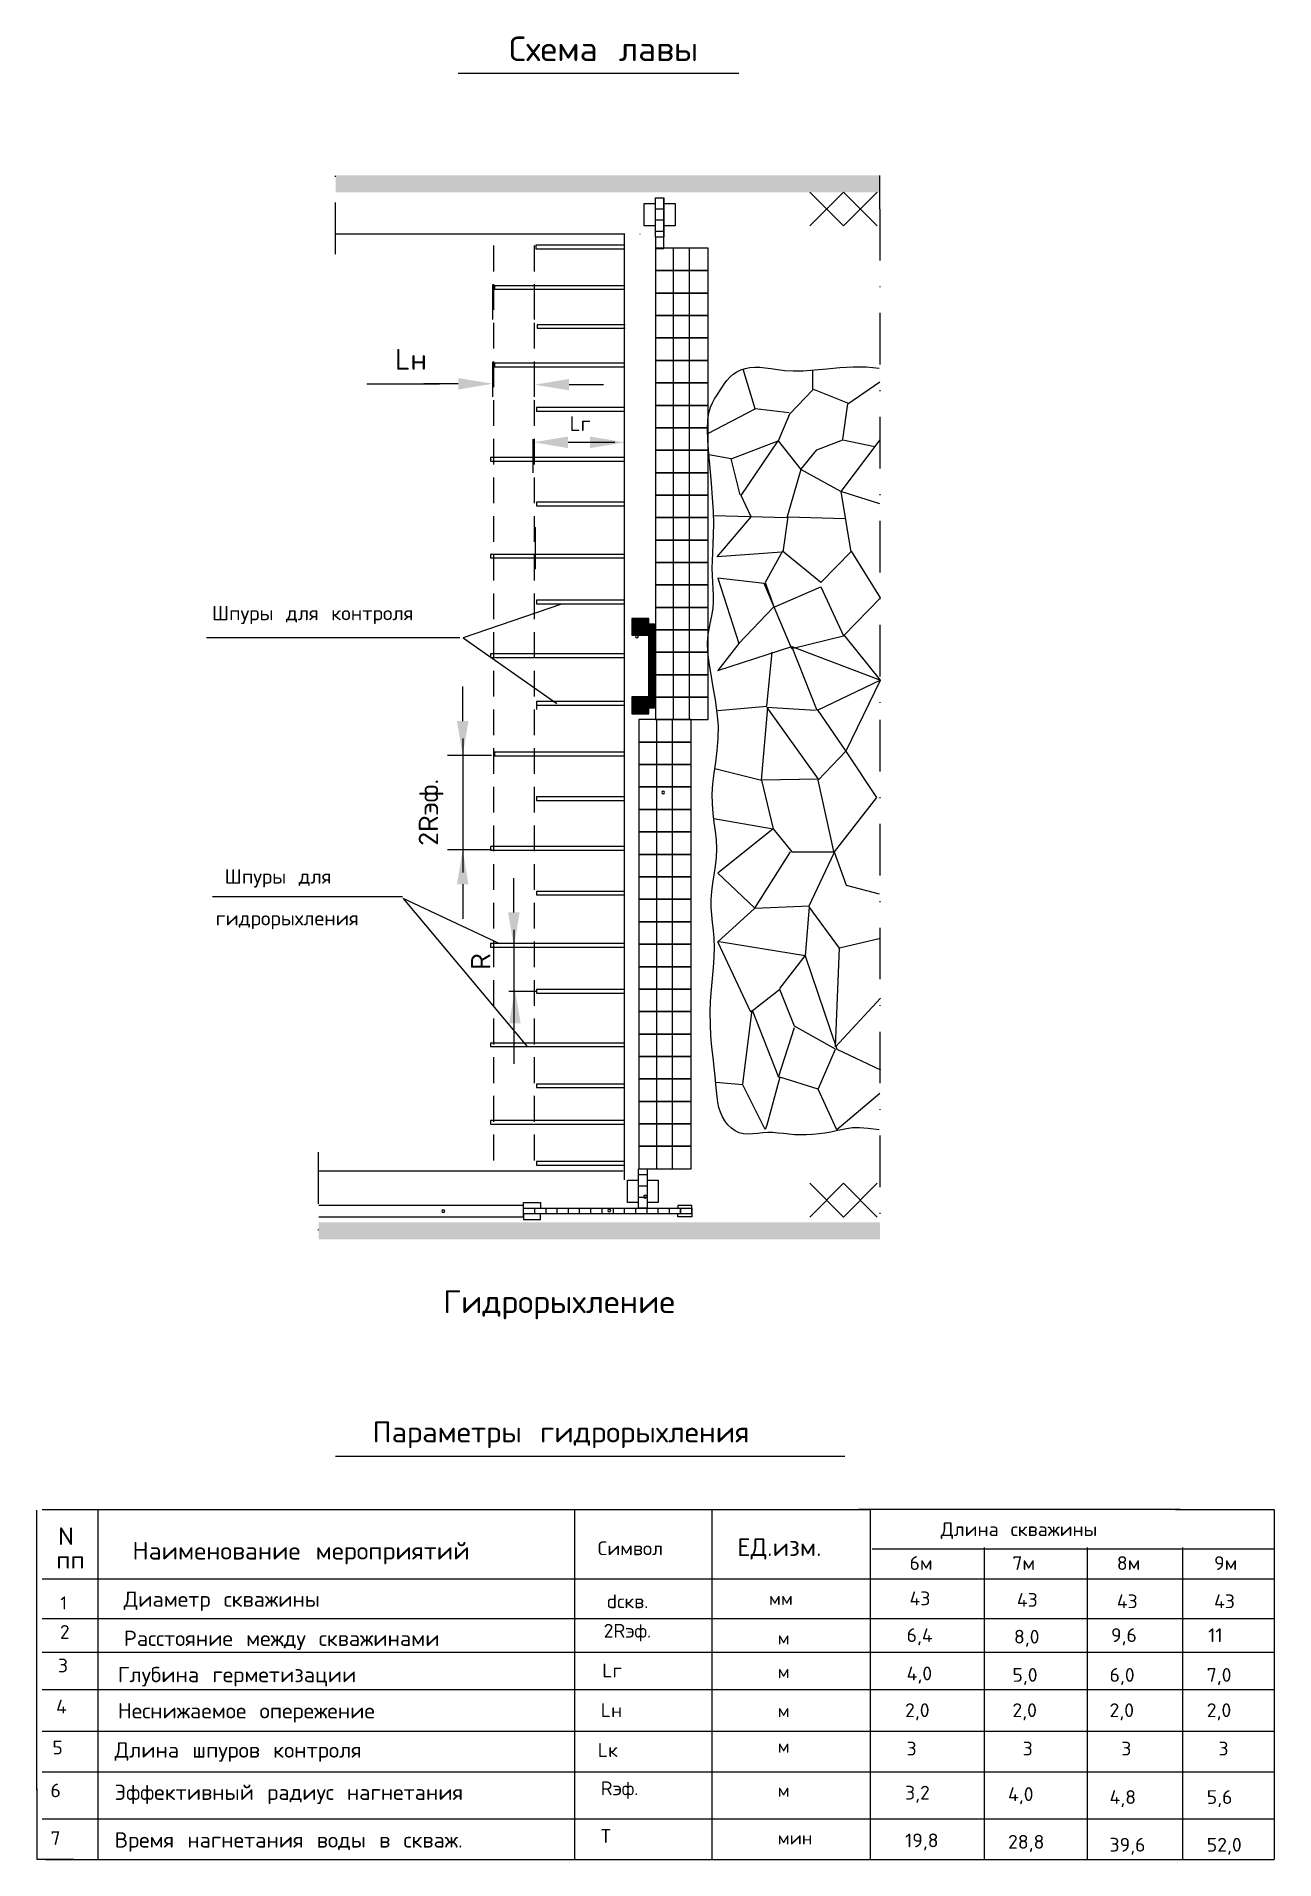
# Model space of a CAD drawing. Extents: x -326 to 352, y -3 to 233.
# Drawn here: x 208.2 to 352.3, y 2.2 to 214.4 of the extents above; entities that cross this region are included whole.
import ezdxf
from ezdxf.enums import TextEntityAlignment as Align

# ---------------------------------------------------------------- set-up
doc = ezdxf.new("R2010")
doc.units = 0
doc.header["$LTSCALE"] = 12
doc.header["$MEASUREMENT"] = 0
doc.header["$PDSIZE"] = 3
doc.linetypes.add('DASHDOT', pattern=[1, 0.5, -0.25, 0, -0.25])
doc.linetypes.add('HIDDEN', pattern=[0.375, 0.25, -0.125])
doc.layers.get('0').update_dxf_attribs({"linetype": 'CONTINUOUS'})
doc.layers.get('DEFPOINTS').update_dxf_attribs({"linetype": 'CONTINUOUS'})
doc.styles.add('1', font='txt.shx')

msp = doc.modelspace()

# ---------------------------------------------------------------- texts
at = {"color": 7, "linetype": 'CONTINUOUS', "style": '1'}
msp.add_text('Схема лавы', height=2.852, dxfattribs=at).set_placement((274.22, 211.57), align=Align.CENTER)
at = {"color": 7, "linetype": 'BYBLOCK', "style": '1'}
for s, height, p in [('Lн', 2.406, (249.9, 175.64)), ('Lг', 1.701, (270.25, 168.51))]:
    msp.add_text(s, height=height, dxfattribs=at).set_placement(p)
at = {"color": 7, "linetype": 'CONTINUOUS', "style": '1'}
for s, height, p in [('Шпуры для контроля', 1.6599, (228.6, 146.47)), ('Шпуры для', 1.66, (230.08, 115.81)), ('гидрорыхления', 1.6599, (229.04, 110.95)), ('Гидрорыхление', 2.6641, (255.53, 65.81)), ('Параметры гидрорыхления', 2.43, (247.29, 50.76)), ('N', 2.05, (210.69, 38.81)), ('Длина скважины', 1.6038, (313.47, 39.85)), ('Наименование мероприятий', 2.0493, (219.34, 37.12)), ('Символ', 1.604, (273.52, 37.63)), ('ЕД.изм.', 2.049, (289.76, 37.54)), ('пп', 2.049, (210.48, 36.07)), ('6м', 1.604, (309.83, 35.91)), ('7м', 1.604, (321.81, 35.91)), ('8м', 1.604, (333.97, 35.91)), ('9м', 1.604, (345.29, 35.91)), ('1', 1.51, (210.94, 31.32)), ('Диаметр скважины', 1.782, (218.33, 31.62)), ('dскв.', 1.604, (274.55, 31.46)), ('мм', 1.515, (293.46, 31.83)), ('43', 1.604, (309.83, 31.8)), ('43', 1.604, (322.33, 31.63)), ('43', 1.604, (333.97, 31.46)), ('43', 1.604, (345.29, 31.46)), ('2', 1.6, (210.89, 27.89)), ('Расстояние между скважинами', 1.782, (218.33, 27.06)), ('2Rэф.', 1.604, (274.21, 28.03)), ('м', 1.51, (294.48, 27.23)), ('6,4', 1.604, (309.49, 27.52)), ('8,0', 1.604, (321.99, 27.34)), ('9,6', 1.604, (333.29, 27.52)), ('11', 1.604, (344.61, 27.52)), ('3', 1.6, (210.67, 23.99)), ('Глубина герметизации', 1.782, (217.62, 22.84)), ('Lг', 1.604, (274.04, 23.4)), ('м', 1.51, (294.48, 23.32)), ('4,0', 1.604, (309.49, 23.06)), ('5,0', 1.604, (321.81, 22.89)), ('6,0', 1.604, (333.12, 22.89)), ('7,0', 1.604, (344.44, 22.89)), ('4', 1.6, (210.45, 19.21)), ('Неснижаемое опережение', 1.782, (217.62, 18.63)), ('Lн', 1.604, (273.87, 18.78)), ('м', 1.51, (294.48, 18.77)), ('2,0', 1.604, (309.31, 18.78)), ('2,0', 1.604, (321.81, 18.78)), ('2,0', 1.604, (333.12, 18.78)), ('2,0', 1.604, (344.44, 18.78)), ('5', 1.6, (210.02, 14.44)), ('Длина шпуров контроля ', 1.782, (217.27, 14.06)), ('Lк', 1.604, (273.52, 14.15)), ('м', 1.51, (294.48, 14.64)), ('3', 1.6, (309.49, 14.32)), ('3', 1.6, (323.01, 14.32)), ('3', 1.6, (334.49, 14.32)), ('3', 1.6, (345.81, 14.32)), ('6', 1.6, (209.8, 9.45)), ('Эффективный радиус нагнетания', 1.782, (217.27, 9.14)), ('Rэф.', 1.604, (273.87, 9.69)), ('3,2', 1.604, (309.31, 9.18)), ('4,0', 1.604, (321.3, 9.01)), ('м', 1.51, (294.48, 9.5)), ('4,8  ', 1.604, (333.12, 8.67)), ('5,6', 1.604, (344.44, 8.67)), ('7', 1.6, (209.8, 3.9)), ('Время нагнетания воды в скваж.', 1.782, (217.27, 3.59)), ('Т', 1.6, (273.87, 4.14)), ('мин', 1.515, (294.48, 3.95)), ('19,8', 1.604, (309.31, 3.63)), ('28,8', 1.604, (321.3, 3.46)), ('39,6', 1.604, (333.12, 3.12)), ('52,0', 1.604, (344.44, 3.12))]:
    msp.add_text(s, height=height, dxfattribs=at).set_placement(p)
at = {"color": 7, "linetype": 'BYBLOCK', "style": '1'}
for s, height, p in [('2Rэф.', 2.261, (254.94, 120.21)), ('R', 2.26, (261.02, 105.77))]:
    msp.add_text(s, height=height, rotation=90, dxfattribs=at).set_placement(p)

# ---------------------------------------------------------------- linework, layer by layer
at = {"color": 7}
for p, q in [((257.28, 210.15), (289.94, 210.15)), ((269.29, 148.34), (257.87, 144.42)), ((257.87, 144.42), (268.78, 136.77)), ((250.86, 114.08), (265.26, 96.89)), ((262.11, 108.79), (250.86, 114.08)), ((266.39, 103.24), (263.16, 103.24)), ((242.97, 49.17), (302.29, 49.17)), ((340.81, 42.96), (352.34, 42.96)), ((208.2, 10.48), (208.2, 2.26)), ((208.2, 2.26), (212.52, 2.26))]:
    msp.add_line(p, q, dxfattribs=at)
at = {"color": 7, "linetype": 'DASHDOT'}
for p, q in [((242.99, 189.1), (242.99, 199.55)), ((306.39, 194.34), (306.39, 134.87)), ((306.39, 134.87), (306.39, 75.4)), ((240.98, 84.55), (240.98, 73.44))]:
    msp.add_line(p, q, dxfattribs=at)
at = {"color": 7, "linetype": 'CONTINUOUS'}
for p, q in [((306.39, 194.34), (306.39, 198.26)), ((280.25, 191.07), (280.25, 195.64)), ((280.25, 195.64), (281.23, 195.64)), ((281.23, 195.64), (281.23, 191.07)), ((281.23, 189.76), (281.23, 195.64)), ((302.14, 196.3), (298.22, 192.38)), ((298.22, 196.3), (302.14, 192.38)), ((302.14, 196.3), (306.06, 192.38)), ((306.06, 196.3), (302.14, 192.38)), ((281.23, 194.34), (280.25, 194.34)), ((276.69, 191.4), (242.97, 191.4)), ((276.65, 128.07), (276.65, 191.4)), ((278.45, 191.4), (278.42, 191.4)), ((281.23, 193.03), (280.25, 193.03)), ((281.23, 191.72), (280.25, 191.72)), ((281.23, 191.07), (280.25, 191.07)), ((280.25, 191.07), (280.25, 189.76)), ((276.57, 190.13), (266.3, 190.13)), ((266.3, 190.13), (266.3, 189.72)), ((266.3, 189.72), (276.57, 189.72)), ((280.25, 189.76), (281.23, 189.76)), ((282.36, 187.18), (282.36, 189.79)), ((284.2, 187.18), (284.2, 189.79)), ((282.36, 184.56), (282.36, 187.18)), ((284.2, 184.56), (284.2, 187.18)), ((276.65, 185.42), (261.51, 185.42)), ((261.51, 185.42), (261.51, 185.01)), ((261.51, 185.01), (276.65, 185.01)), ((282.36, 181.95), (282.36, 184.56)), ((284.2, 181.95), (284.2, 184.56)), ((276.73, 180.88), (266.46, 180.88)), ((266.46, 180.88), (266.46, 180.46)), ((266.46, 180.46), (276.73, 180.46)), ((282.36, 179.34), (282.36, 181.95)), ((284.2, 179.34), (284.2, 181.95)), ((282.36, 176.72), (282.36, 179.34)), ((284.2, 176.72), (284.2, 179.34)), ((276.65, 176.4), (261.51, 176.4)), ((261.51, 176.4), (261.51, 175.99)), ((282.36, 174.11), (282.36, 176.72)), ((284.2, 174.11), (284.2, 176.72)), ((261.51, 175.99), (276.65, 175.99)), ((282.36, 171.49), (282.36, 174.11)), ((284.2, 171.49), (284.2, 174.11)), ((276.65, 171.22), (266.38, 171.22)), ((266.38, 171.22), (266.38, 170.8)), ((266.38, 170.8), (276.65, 170.8)), ((282.36, 168.88), (282.36, 171.49)), ((284.2, 168.88), (284.2, 171.49)), ((282.36, 166.27), (282.36, 168.88)), ((284.2, 166.27), (284.2, 168.88)), ((282.36, 163.65), (282.36, 166.27)), ((284.2, 163.65), (284.2, 166.27)), ((276.65, 165.43), (261.05, 165.43)), ((261.05, 165.43), (261.05, 165.01)), ((261.05, 165.01), (276.65, 165.01)), ((282.36, 161.04), (282.36, 163.65)), ((284.2, 161.04), (284.2, 163.65)), ((276.65, 160.21), (266.38, 160.21)), ((266.38, 160.21), (266.38, 159.8)), ((266.38, 159.8), (276.65, 159.8)), ((282.36, 158.42), (282.36, 161.04)), ((284.2, 158.42), (284.2, 161.04)), ((282.36, 155.81), (282.36, 158.42)), ((284.2, 155.81), (284.2, 158.42)), ((282.36, 153.2), (282.36, 155.81)), ((284.2, 153.2), (284.2, 155.81)), ((276.65, 154.14), (261.05, 154.14)), ((261.05, 154.14), (261.05, 153.73)), ((261.05, 153.73), (276.65, 153.73)), ((282.36, 150.58), (282.36, 153.2)), ((284.2, 150.58), (284.2, 153.2)), ((276.65, 148.79), (266.38, 148.79)), ((266.38, 148.79), (266.38, 148.37)), ((282.36, 147.97), (282.36, 150.58)), ((284.2, 147.97), (284.2, 150.58)), ((266.38, 148.37), (276.65, 148.37)), ((277.5, 146.63), (279.46, 146.63)), ((277.5, 146.5), (279.46, 146.5)), ((277.57, 144.73), (277.57, 146.69)), ((277.7, 144.73), (277.7, 146.69)), ((277.83, 144.73), (277.83, 146.69)), ((277.96, 144.73), (277.96, 146.69)), ((278.09, 144.73), (278.09, 146.69)), ((278.22, 144.73), (278.22, 146.69)), ((278.35, 144.73), (278.35, 146.69)), ((278.48, 144.73), (278.48, 146.69)), ((278.62, 144.73), (278.62, 146.69)), ((278.75, 144.73), (278.75, 146.69)), ((278.88, 144.73), (278.88, 146.69)), ((279.01, 144.73), (279.01, 146.69)), ((279.14, 144.73), (279.14, 146.69)), ((279.27, 144.73), (279.27, 146.69)), ((279.4, 144.73), (279.4, 146.69)), ((282.36, 145.35), (282.36, 147.97)), ((284.2, 145.35), (284.2, 147.97)), ((227.97, 144.48), (257.48, 144.48)), ((277.5, 146.37), (279.46, 146.37)), ((277.5, 146.24), (279.46, 146.24)), ((277.5, 146.1), (279.46, 146.1)), ((277.5, 145.97), (279.46, 145.97)), ((277.5, 145.84), (279.46, 145.84)), ((277.5, 145.71), (279.46, 145.71)), ((277.5, 145.58), (279.46, 145.58)), ((277.5, 145.45), (279.46, 145.45)), ((277.5, 145.32), (279.46, 145.32)), ((277.5, 145.19), (279.46, 145.19)), ((277.5, 145.06), (279.46, 145.06)), ((277.5, 144.93), (279.46, 144.93)), ((277.5, 144.8), (279.46, 144.8)), ((279.46, 136.24), (279.46, 146.04)), ((279.46, 146.04), (280.12, 146.04)), ((279.46, 145.97), (280.12, 145.97)), ((279.46, 145.84), (280.12, 145.84)), ((279.46, 145.71), (280.12, 145.71)), ((279.46, 145.58), (280.12, 145.58)), ((279.46, 145.45), (280.12, 145.45)), ((279.46, 145.32), (280.12, 145.32)), ((279.46, 145.19), (280.12, 145.19)), ((279.46, 145.06), (280.12, 145.06)), ((279.46, 144.93), (280.12, 144.93)), ((279.46, 144.8), (280.12, 144.8)), ((279.46, 144.67), (280.12, 144.67)), ((279.46, 144.54), (280.12, 144.54)), ((279.46, 144.41), (280.12, 144.41)), ((279.53, 136.24), (279.53, 146.04)), ((279.66, 136.24), (279.66, 146.04)), ((279.79, 136.24), (279.79, 146.04)), ((279.92, 136.24), (279.92, 146.04)), ((280.05, 136.24), (280.05, 146.04)), ((280.12, 146.04), (280.12, 136.24)), ((282.36, 142.74), (282.36, 145.35)), ((284.2, 142.74), (284.2, 145.35)), ((276.65, 142.56), (261.05, 142.56)), ((261.05, 142.56), (261.05, 142.14)), ((279.46, 144.28), (280.12, 144.28)), ((279.46, 144.14), (280.12, 144.14)), ((279.46, 144.01), (280.12, 144.01)), ((279.46, 143.88), (280.12, 143.88)), ((279.46, 143.75), (280.12, 143.75)), ((279.46, 143.62), (280.12, 143.62)), ((279.46, 143.49), (280.12, 143.49)), ((279.46, 143.36), (280.12, 143.36)), ((279.46, 143.23), (280.12, 143.23)), ((279.46, 143.1), (280.12, 143.1)), ((279.46, 142.97), (280.12, 142.97)), ((279.46, 142.84), (280.12, 142.84)), ((279.46, 142.71), (280.12, 142.71)), ((279.46, 142.58), (280.12, 142.58)), ((279.46, 142.45), (280.12, 142.45)), ((279.46, 142.31), (280.12, 142.31)), ((282.36, 140.13), (282.36, 142.74)), ((284.2, 140.13), (284.2, 142.74)), ((261.05, 142.14), (276.65, 142.14)), ((279.46, 142.18), (280.12, 142.18)), ((279.46, 142.05), (280.12, 142.05)), ((279.46, 141.92), (280.12, 141.92)), ((279.46, 141.79), (280.12, 141.79)), ((279.46, 141.66), (280.12, 141.66)), ((279.46, 141.53), (280.12, 141.53)), ((279.46, 141.4), (280.12, 141.4)), ((279.46, 141.27), (280.12, 141.27)), ((279.46, 141.14), (280.12, 141.14)), ((279.46, 141.01), (280.12, 141.01)), ((279.46, 140.88), (280.12, 140.88)), ((279.46, 140.75), (280.12, 140.75)), ((279.46, 140.62), (280.12, 140.62)), ((279.46, 140.48), (280.12, 140.48)), ((279.46, 140.35), (280.12, 140.35)), ((279.46, 140.22), (280.12, 140.22)), ((279.46, 140.09), (280.12, 140.09)), ((282.36, 137.51), (282.36, 140.13)), ((284.2, 137.51), (284.2, 140.13)), ((279.46, 139.96), (280.12, 139.96)), ((279.46, 139.83), (280.12, 139.83)), ((279.46, 139.7), (280.12, 139.7)), ((279.46, 139.57), (280.12, 139.57)), ((279.46, 139.44), (280.12, 139.44)), ((279.46, 139.31), (280.12, 139.31)), ((279.46, 139.18), (280.12, 139.18)), ((279.46, 139.05), (280.12, 139.05)), ((279.46, 138.92), (280.12, 138.92)), ((279.46, 138.79), (280.12, 138.79)), ((279.46, 138.66), (280.12, 138.66)), ((279.46, 138.52), (280.12, 138.52)), ((279.46, 138.39), (280.12, 138.39)), ((279.46, 138.26), (280.12, 138.26)), ((279.46, 138.13), (280.12, 138.13)), ((279.46, 138), (280.12, 138)), ((276.65, 137.01), (266.38, 137.01)), ((266.38, 137.01), (266.38, 136.6)), ((266.38, 136.6), (276.65, 136.6)), ((266.38, 136.51), (266.38, 136.09)), ((277.5, 137.48), (279.46, 137.48)), ((277.5, 137.35), (279.46, 137.35)), ((277.5, 137.22), (279.46, 137.22)), ((277.5, 137.09), (279.46, 137.09)), ((277.5, 136.96), (279.46, 136.96)), ((277.5, 136.83), (279.46, 136.83)), ((277.5, 136.69), (279.46, 136.69)), ((277.5, 136.56), (279.46, 136.56)), ((277.5, 136.43), (279.46, 136.43)), ((277.5, 136.3), (279.46, 136.3)), ((277.5, 136.17), (279.46, 136.17)), ((277.5, 136.04), (279.46, 136.04)), ((277.5, 135.91), (279.46, 135.91)), ((277.57, 135.58), (277.57, 137.54)), ((277.7, 135.58), (277.7, 137.54)), ((277.83, 135.58), (277.83, 137.54)), ((277.96, 135.58), (277.96, 137.54)), ((278.09, 135.58), (278.09, 137.54)), ((278.22, 135.58), (278.22, 137.54)), ((278.35, 135.58), (278.35, 137.54)), ((278.48, 135.58), (278.48, 137.54)), ((278.62, 135.58), (278.62, 137.54)), ((278.75, 135.58), (278.75, 137.54)), ((278.88, 135.58), (278.88, 137.54)), ((279.01, 135.58), (279.01, 137.54)), ((279.14, 135.58), (279.14, 137.54)), ((279.27, 135.58), (279.27, 137.54)), ((279.4, 135.58), (279.4, 137.54)), ((279.46, 137.87), (280.12, 137.87)), ((279.46, 137.74), (280.12, 137.74)), ((279.46, 137.61), (280.12, 137.61)), ((279.46, 137.48), (280.12, 137.48)), ((279.46, 137.35), (280.12, 137.35)), ((279.46, 137.22), (280.12, 137.22)), ((279.46, 137.09), (280.12, 137.09)), ((279.46, 136.96), (280.12, 136.96)), ((279.46, 136.83), (280.12, 136.83)), ((279.46, 136.69), (280.12, 136.69)), ((279.46, 136.56), (280.12, 136.56)), ((279.46, 136.43), (280.12, 136.43)), ((279.46, 136.3), (280.12, 136.3)), ((280.12, 136.24), (279.46, 136.24)), ((282.36, 134.9), (282.36, 137.51)), ((284.2, 134.9), (284.2, 137.51)), ((277.5, 135.78), (279.46, 135.78)), ((277.5, 135.65), (279.46, 135.65)), ((280.4, 132.28), (280.4, 134.9)), ((282.24, 132.28), (282.24, 134.9)), ((280.4, 129.67), (280.4, 132.28)), ((282.24, 129.67), (282.24, 132.28)), ((276.65, 131.1), (261.51, 131.1)), ((261.51, 131.1), (261.51, 130.68)), ((261.51, 130.68), (276.65, 130.68)), ((280.4, 127.06), (280.4, 129.67)), ((282.24, 127.06), (282.24, 129.67)), ((276.65, 81.32), (276.65, 128.07)), ((276.65, 125.92), (266.38, 125.92)), ((266.38, 125.92), (266.38, 125.5)), ((266.38, 125.5), (276.65, 125.5)), ((280.4, 124.44), (280.4, 127.06)), ((282.24, 124.44), (282.24, 127.06)), ((280.4, 121.83), (280.4, 124.44)), ((282.24, 121.83), (282.24, 124.44)), ((280.4, 119.21), (280.4, 121.83)), ((282.24, 119.21), (282.24, 121.83)), ((276.65, 120.12), (261.05, 120.12)), ((261.05, 120.12), (261.05, 119.71)), ((261.05, 119.71), (276.65, 119.71)), ((280.4, 116.6), (280.4, 119.21)), ((282.24, 116.6), (282.24, 119.21)), ((276.65, 114.91), (266.38, 114.91)), ((266.38, 114.91), (266.38, 114.49)), ((280.4, 113.99), (280.4, 116.6)), ((282.24, 113.99), (282.24, 116.6)), ((228.65, 114.32), (250.79, 114.32)), ((266.38, 114.49), (276.65, 114.49)), ((280.4, 111.37), (280.4, 113.99)), ((282.24, 111.37), (282.24, 113.99)), ((280.4, 108.76), (280.4, 111.37)), ((282.24, 108.76), (282.24, 111.37)), ((276.65, 108.84), (261.05, 108.84)), ((261.05, 108.84), (261.05, 108.42)), ((261.05, 108.42), (276.65, 108.42)), ((280.4, 106.14), (280.4, 108.76)), ((282.24, 106.14), (282.24, 108.76)), ((280.4, 103.53), (280.4, 106.14)), ((282.24, 103.53), (282.24, 106.14)), ((276.65, 103.48), (266.38, 103.48)), ((266.38, 103.48), (266.38, 103.07)), ((266.38, 103.07), (276.65, 103.07)), ((280.4, 100.92), (280.4, 103.53)), ((282.24, 100.92), (282.24, 103.53)), ((280.4, 98.3), (280.4, 100.92)), ((282.24, 98.3), (282.24, 100.92)), ((280.4, 95.69), (280.4, 98.3)), ((282.24, 95.69), (282.24, 98.3)), ((276.65, 97.25), (261.05, 97.25)), ((261.05, 97.25), (261.05, 96.84)), ((261.05, 96.84), (276.65, 96.84)), ((280.4, 93.07), (280.4, 95.69)), ((282.24, 93.07), (282.24, 95.69)), ((276.65, 92.47), (266.38, 92.47)), ((266.38, 92.47), (266.38, 92.06)), ((266.38, 92.06), (276.65, 92.06)), ((280.4, 90.46), (280.4, 93.07)), ((282.24, 90.46), (282.24, 93.07)), ((280.4, 87.85), (280.4, 90.46)), ((282.24, 87.85), (282.24, 90.46)), ((276.65, 88.23), (261.05, 88.23)), ((261.05, 88.23), (261.05, 87.82)), ((261.05, 87.82), (276.65, 87.82)), ((280.4, 85.23), (280.4, 87.85)), ((282.24, 85.23), (282.24, 87.85)), ((280.4, 82.62), (280.4, 85.23)), ((282.24, 82.62), (282.24, 85.23)), ((276.65, 83.46), (266.38, 83.46)), ((266.38, 83.46), (266.38, 83.04)), ((266.38, 83.04), (276.65, 83.04)), ((276.49, 82.33), (241.01, 82.33)), ((278.29, 78.01), (278.29, 82.59)), ((278.29, 82.59), (279.27, 82.59)), ((278.29, 81.94), (279.27, 81.94)), ((279.27, 82.59), (279.27, 78.01)), ((302.14, 80.92), (298.22, 77)), ((298.22, 80.92), (302.14, 77)), ((302.14, 80.92), (306.06, 77)), ((306.06, 80.92), (302.14, 77)), ((278.29, 80.63), (279.27, 80.63)), ((278.29, 79.32), (279.27, 79.32)), ((264.89, 78.34), (241.04, 78.34)), ((241.04, 77.03), (264.89, 77.03)), ((264.89, 77.69), (264.89, 78.34)), ((264.89, 78.01), (284.47, 78.01)), ((264.89, 77.36), (264.89, 78.01)), ((264.89, 77.03), (264.89, 77.69)), ((284.47, 77.36), (264.89, 77.36)), ((266.2, 77.36), (266.2, 78.01)), ((267.5, 77.36), (267.5, 78.01)), ((268.81, 77.36), (268.81, 78.01)), ((270.12, 77.36), (270.12, 78.01)), ((271.4, 77.36), (271.4, 78.01)), ((271.42, 77.36), (271.42, 78.01)), ((272.73, 77.36), (272.73, 78.01)), ((274.04, 77.36), (274.04, 78.01)), ((275.35, 77.36), (275.35, 78.01)), ((276.65, 77.36), (276.65, 78.01)), ((277.96, 77.36), (277.96, 78.01)), ((279.27, 78.01), (278.29, 78.01)), ((279.27, 77.36), (279.27, 78.01)), ((280.55, 77.36), (280.55, 78.01)), ((281.88, 77.36), (281.88, 78.01)), ((283.17, 77.36), (283.17, 78.01)), ((283.19, 77.36), (283.19, 78.01)), ((284.47, 78.01), (284.47, 77.36)), ((284.49, 77.36), (284.49, 78.01)), ((208.16, 42.89), (208.16, 13.75)), ((208.82, 42.96), (305.25, 42.96)), ((215.33, 42.89), (215.33, 2.2)), ((270.8, 42.89), (270.8, 2.2)), ((286.8, 42.89), (286.8, 2.2)), ((303.87, 42.97), (341.39, 42.97)), ((305.25, 42.89), (305.25, 6.93)), ((305.25, 42.89), (305.25, 2.2)), ((352.31, 42.89), (352.31, 2.2)), ((305.49, 38.37), (352.31, 38.37)), ((318.51, 38.51), (318.51, 2.2)), ((330.52, 38.51), (330.52, 2.2)), ((341.63, 38.51), (341.63, 2.2)), ((208.82, 34.89), (352.31, 34.89)), ((208.82, 30.26), (352.31, 30.26)), ((208.82, 26.35), (352.31, 26.35)), ((208.82, 22.01), (352.31, 22.01)), ((208.82, 17.15), (352.31, 17.15)), ((208.16, 13.75), (208.16, 10.28)), ((208.82, 12.4), (352.31, 12.4)), ((208.82, 6.93), (352.31, 6.93)), ((209.23, 2.2), (352.31, 2.2))]:
    msp.add_line(p, q, dxfattribs=at)
at = {"color": 7, "linetype": 'HIDDEN'}
for p, q in [((261.37, 190.09), (261.37, 83.24)), ((266.14, 190.09), (266.14, 83.24))]:
    msp.add_line(p, q, dxfattribs=at)
at = {"color": 7, "linetype": 'BYBLOCK'}
for p, q in [((261.3, 181.5), (261.3, 185.57)), ((266.18, 181.5), (266.18, 185.57)), ((261.3, 172.48), (261.3, 176.55)), ((266.18, 172.48), (266.18, 176.55)), ((246.63, 174), (255.09, 174)), ((257.29, 174), (253.28, 174)), ((270.18, 173.9), (274.19, 173.9)), ((266.02, 163.64), (266.02, 167.57)), ((270.07, 167.19), (275.53, 167.19)), ((266.27, 152.41), (266.27, 157.29)), ((257.8, 134.73), (257.8, 138.74)), ((257.8, 132.72), (257.8, 117.12)), ((261.15, 130.72), (256.02, 130.72)), ((261.15, 119.75), (256.02, 119.75)), ((257.8, 115.74), (257.8, 111.73)), ((263.76, 112.45), (263.76, 116.46)), ((263.76, 110.43), (263.76, 94.84))]:
    msp.add_line(p, q, dxfattribs=at)
at = {"color": 7, "linetype": 'CONTINUOUS'}
for points in [[(280.25, 192.38), (278.94, 192.38), (278.94, 194.99), (280.25, 194.99)], [(281.23, 194.99), (282.53, 194.99), (282.53, 192.38), (281.23, 192.38)], [(306.29, 87.13), (305.02, 87.32), (304.01, 87.39), (303.19, 87.37), (302.51, 87.28), (301.9, 87.16), (301.3, 87.02), (300.65, 86.89), (299.97, 86.77), (299.26, 86.67), (298.54, 86.6), (297.82, 86.56), (297.12, 86.55), (296.43, 86.58), (295.78, 86.64), (295.14, 86.71), (294.52, 86.77), (293.92, 86.82), (293.32, 86.83), (292.73, 86.79), (292.15, 86.73), (291.59, 86.68), (291.04, 86.65), (290.51, 86.68), (290.01, 86.8), (289.53, 87.02), (289.09, 87.33), (288.69, 87.72), (288.34, 88.18), (288.04, 88.68), (287.81, 89.21), (287.63, 89.76), (287.51, 90.35), (287.42, 90.98), (287.35, 91.69), (287.28, 92.49), (287.2, 93.4), (287.08, 94.43), (286.95, 95.57), (286.82, 96.79), (286.71, 98.08), (286.64, 99.42), (286.62, 100.77), (286.67, 102.13), (286.77, 103.47), (286.89, 104.78), (287, 106.04), (287.09, 107.24), (287.13, 108.37), (287.09, 109.41), (287.01, 110.38), (286.9, 111.29), (286.8, 112.18), (286.73, 113.07), (286.72, 113.97), (286.8, 114.9), (286.93, 115.86), (287.09, 116.85), (287.24, 117.85), (287.35, 118.86), (287.4, 119.87), (287.35, 120.89), (287.24, 121.9), (287.1, 122.94), (286.97, 123.99), (286.87, 125.09), (286.86, 126.22), (286.94, 127.42), (287.09, 128.66), (287.28, 129.96), (287.44, 131.32), (287.56, 132.72), (287.57, 134.18), (287.45, 135.68), (287.24, 137.2), (286.98, 138.7), (286.72, 140.15), (286.49, 141.51), (286.35, 142.75), (286.32, 143.84), (286.39, 144.8), (286.53, 145.66), (286.69, 146.44), (286.84, 147.18), (286.96, 147.91), (287.01, 148.63), (287.01, 149.37), (286.97, 150.13), (286.92, 150.9), (286.88, 151.71), (286.86, 152.54), (286.88, 153.4), (286.92, 154.33), (286.98, 155.34), (287.02, 156.46), (287.03, 157.71), (286.99, 159.13), (286.9, 160.73), (286.76, 162.43), (286.6, 164.16), (286.46, 165.84), (286.36, 167.39), (286.32, 168.73), (286.36, 169.8), (286.48, 170.63), (286.65, 171.27), (286.88, 171.79), (287.13, 172.23), (287.4, 172.64), (287.67, 173.06), (287.95, 173.5), (288.25, 173.94), (288.56, 174.37), (288.91, 174.76), (289.29, 175.1), (289.72, 175.39), (290.19, 175.62), (290.7, 175.79), (291.24, 175.9), (291.81, 175.95), (292.41, 175.94), (293.03, 175.87), (293.71, 175.77), (294.46, 175.65), (295.31, 175.56), (296.3, 175.51), (297.44, 175.52), (298.75, 175.61), (300.19, 175.75), (301.72, 175.89), (303.28, 175.97), (304.82, 175.96), (306.29, 175.8)], [(295.8, 170.61), (291.84, 171.08), (290.46, 175.71)], [(302.66, 171.75), (298.59, 173.37), (298.59, 175.6)], [(302.08, 167.56), (302.66, 171.66), (306.38, 174.23)], [(294.52, 167.27), (295.91, 170.51), (298.59, 173.28)], [(286.33, 168.23), (291.84, 171.08)], [(290.1, 161.08), (289.05, 165.27), (286.47, 165.72)], [(294.98, 154.41), (287.42, 153.84), (291.38, 158.51), (290.21, 160.98), (294.52, 167.37), (297.19, 164.03), (295.56, 158.41), (287.01, 158.61)], [(289.05, 165.27), (294.52, 167.37)], [(306.38, 167.46), (301.85, 161.46), (297.19, 164.03), (299.05, 166.32), (302.08, 167.46), (305.8, 166.7)], [(306.38, 160.03), (301.85, 161.46), (303.01, 154.41)], [(295.1, 154.41), (295.68, 158.51), (302.31, 158.32)], [(306.39, 91.37), (301.37, 87.16), (299.21, 91.87), (301.22, 96.55), (296.44, 99.2), (294.74, 103.49), (291.35, 100.84), (287.49, 109.05), (291.81, 112.97), (298.13, 113.22), (301.06, 119.41), (299.21, 127.87), (302.45, 131.28), (306.46, 139.49), (302.3, 144.67), (296.13, 143.15), (292.89, 150.73), (287.49, 151.36), (289.96, 143.78), (293.97, 147.95), (299.52, 150.35), (302.14, 144.67), (306.46, 149.09), (303.07, 154.52), (299.52, 150.85), (295.05, 154.52), (293.04, 150.85), (294.12, 147.82)], [(289.96, 143.78), (287.49, 140.62), (296.13, 143.4), (306.46, 139.49), (299.06, 135.95), (296.13, 143.4)], [(287.49, 135.95), (293.2, 136.46), (293.82, 142.77)], [(298.9, 135.95), (293.2, 136.33), (299.21, 127.99), (292.58, 127.87), (293.35, 136.33)], [(299.06, 136.08), (302.45, 131.15), (306, 125.85), (301.06, 119.53)], [(287.17, 129.21), (292.58, 127.87), (293.97, 122.19), (296.13, 119.53), (301.06, 119.53), (302.45, 115.62), (306.31, 114.61)], [(287.04, 123.4), (293.97, 122.19), (287.49, 117.01), (291.81, 112.97), (295.97, 119.53)], [(306.46, 109.43), (301.68, 108.29), (298.13, 113.09), (297.67, 107.41), (287.65, 109.05)], [(306.46, 102.48), (301.22, 96.8), (301.68, 108.29)], [(294.74, 103.62), (297.67, 107.41), (301.37, 96.55), (306.46, 94.15)], [(290.42, 92.51), (291.5, 101.09), (294.59, 93.26), (296.44, 99.07)], [(299.21, 91.87), (294.74, 93.26), (293.2, 87.71), (293.04, 87.2), (290.42, 92.38), (287.27, 92.65)], [(278.29, 78.67), (276.98, 78.67), (276.98, 81.28), (278.29, 81.28)], [(279.27, 81.28), (280.57, 81.28), (280.57, 78.67), (279.27, 78.67)], [(264.89, 78.01), (264.89, 78.67), (266.85, 78.67), (266.85, 78.01)], [(264.89, 77.36), (264.89, 76.71), (266.85, 76.71), (266.85, 77.36)], [(284.47, 78.01), (284.47, 78.34), (282.84, 78.34), (282.84, 78.01)], [(284.47, 77.36), (284.47, 77.03), (282.84, 77.03), (282.84, 77.36)]]:
    msp.add_lwpolyline(points, dxfattribs=at)
for points in [[(280.27, 187.18), (286.38, 187.18), (286.38, 189.79), (280.27, 189.79)], [(280.27, 184.56), (286.38, 184.56), (286.38, 187.18), (280.27, 187.18)], [(280.27, 181.95), (286.38, 181.95), (286.38, 184.56), (280.27, 184.56)], [(280.27, 179.34), (286.38, 179.34), (286.38, 181.95), (280.27, 181.95)], [(280.27, 176.72), (286.38, 176.72), (286.38, 179.34), (280.27, 179.34)], [(280.27, 174.11), (286.38, 174.11), (286.38, 176.72), (280.27, 176.72)], [(280.27, 171.49), (286.38, 171.49), (286.38, 174.11), (280.27, 174.11)], [(280.27, 168.88), (286.38, 168.88), (286.38, 171.49), (280.27, 171.49)], [(280.27, 166.27), (286.38, 166.27), (286.38, 168.88), (280.27, 168.88)], [(280.27, 163.65), (286.38, 163.65), (286.38, 166.27), (280.27, 166.27)], [(280.27, 161.04), (286.38, 161.04), (286.38, 163.65), (280.27, 163.65)], [(280.27, 158.42), (286.38, 158.42), (286.38, 161.04), (280.27, 161.04)], [(280.27, 155.81), (286.38, 155.81), (286.38, 158.42), (280.27, 158.42)], [(280.27, 153.2), (286.38, 153.2), (286.38, 155.81), (280.27, 155.81)], [(280.27, 150.58), (286.38, 150.58), (286.38, 153.2), (280.27, 153.2)], [(280.27, 147.97), (286.38, 147.97), (286.38, 150.58), (280.27, 150.58)], [(277.5, 144.73), (279.46, 144.73), (279.46, 146.69), (277.5, 146.69)], [(280.27, 145.35), (286.38, 145.35), (286.38, 147.97), (280.27, 147.97)], [(280.27, 142.74), (286.38, 142.74), (286.38, 145.35), (280.27, 145.35)], [(280.27, 140.13), (286.38, 140.13), (286.38, 142.74), (280.27, 142.74)], [(280.27, 137.51), (286.38, 137.51), (286.38, 140.13), (280.27, 140.13)], [(277.5, 135.58), (279.46, 135.58), (279.46, 137.54), (277.5, 137.54)], [(280.27, 134.9), (286.38, 134.9), (286.38, 137.51), (280.27, 137.51)], [(278.31, 132.28), (284.42, 132.28), (284.42, 134.9), (278.31, 134.9)], [(278.31, 129.67), (284.42, 129.67), (284.42, 132.28), (278.31, 132.28)], [(278.31, 127.06), (284.42, 127.06), (284.42, 129.67), (278.31, 129.67)], [(278.31, 124.44), (284.42, 124.44), (284.42, 127.06), (278.31, 127.06)], [(278.31, 121.83), (284.42, 121.83), (284.42, 124.44), (278.31, 124.44)], [(278.31, 119.21), (284.42, 119.21), (284.42, 121.83), (278.31, 121.83)], [(278.31, 116.6), (284.42, 116.6), (284.42, 119.21), (278.31, 119.21)], [(278.31, 113.99), (284.42, 113.99), (284.42, 116.6), (278.31, 116.6)], [(278.31, 111.37), (284.42, 111.37), (284.42, 113.99), (278.31, 113.99)], [(278.31, 108.76), (284.42, 108.76), (284.42, 111.37), (278.31, 111.37)], [(278.31, 106.14), (284.42, 106.14), (284.42, 108.76), (278.31, 108.76)], [(278.31, 103.53), (284.42, 103.53), (284.42, 106.14), (278.31, 106.14)], [(278.31, 100.92), (284.42, 100.92), (284.42, 103.53), (278.31, 103.53)], [(278.31, 98.3), (284.42, 98.3), (284.42, 100.92), (278.31, 100.92)], [(278.31, 95.69), (284.42, 95.69), (284.42, 98.3), (278.31, 98.3)], [(278.31, 93.07), (284.42, 93.07), (284.42, 95.69), (278.31, 95.69)], [(278.31, 90.46), (284.42, 90.46), (284.42, 93.07), (278.31, 93.07)], [(278.31, 87.85), (284.42, 87.85), (284.42, 90.46), (278.31, 90.46)], [(278.31, 85.23), (284.42, 85.23), (284.42, 87.85), (278.31, 87.85)], [(278.31, 82.62), (284.42, 82.62), (284.42, 85.23), (278.31, 85.23)]]:
    msp.add_lwpolyline(points, close=True, dxfattribs=at)
for centre, start, end in [((278.09, 144.58), 0, 180), ((278.09, 144.58), 180, 0), ((281.14, 126.43), 0, 180), ((281.14, 126.43), 180, 0), ((279.03, 79.37), 0, 180), ((279.03, 79.37), 180, 0), ((255.54, 77.69), 0, 180), ((255.54, 77.69), 180, 0), ((274.87, 77.75), 0, 180), ((274.87, 77.75), 180, 0)]:
    msp.add_arc(centre, 0.163, start, end, dxfattribs=at)
at = {"color": 7, "linetype": 'BYBLOCK'}
for points in [[(257.29, 173.33), (257.29, 174.67), (261.3, 174)], [(270.18, 173.23), (270.18, 174.56), (266.18, 173.9)], [(270.07, 166.51), (270.07, 167.86), (266.02, 167.19)], [(272.64, 166.51), (272.64, 167.86), (276.69, 167.18)], [(258.47, 134.73), (257.13, 134.73), (257.8, 130.72)], [(258.47, 115.74), (257.13, 115.74), (257.8, 119.75)], [(264.43, 112.45), (263.09, 112.45), (263.76, 108.44)], [(264.55, 99.53), (263.22, 99.53), (263.88, 103.54)]]:
    msp.add_solid(points, dxfattribs=at)
at = {"color": 7, "linetype": 'CONTINUOUS'}
for points in [[(306.39, 196.3), (306.39, 198.26), (243, 196.3), (243, 198.26)], [(306.39, 74.42), (306.39, 76.38), (241.04, 74.42), (241.04, 76.38)]]:
    msp.add_trace(points, dxfattribs=at)
at = {"layer": 'DEFPOINTS', "color": 7, "linetype": 'BYBLOCK'}
for p in [(272.73, 192.38), (261.15, 185.05), (266.18, 183.79), (261.3, 181.5), (266.25, 180.57), (261.15, 176.03), (266.18, 174.77), (261.3, 172.48), (266.18, 172.48), (261.15, 165.06), (266.02, 163.64), (279.58, 165.01), (279.58, 162.57), (266.27, 152.41), (261.15, 130.72), (257.8, 119.75), (261.15, 119.75), (266.27, 107.1), (276.65, 81.28)]:
    msp.add_point(p, dxfattribs=at)

msp.set_redraw_order([(e.dxf.handle, doc.entitydb.next_handle()) for e in msp.query("TEXT MTEXT ATTDEF DIMENSION ARC_DIMENSION")])  # texts and dimensions are drawn at this point

doc.saveas('drawing.dxf')
